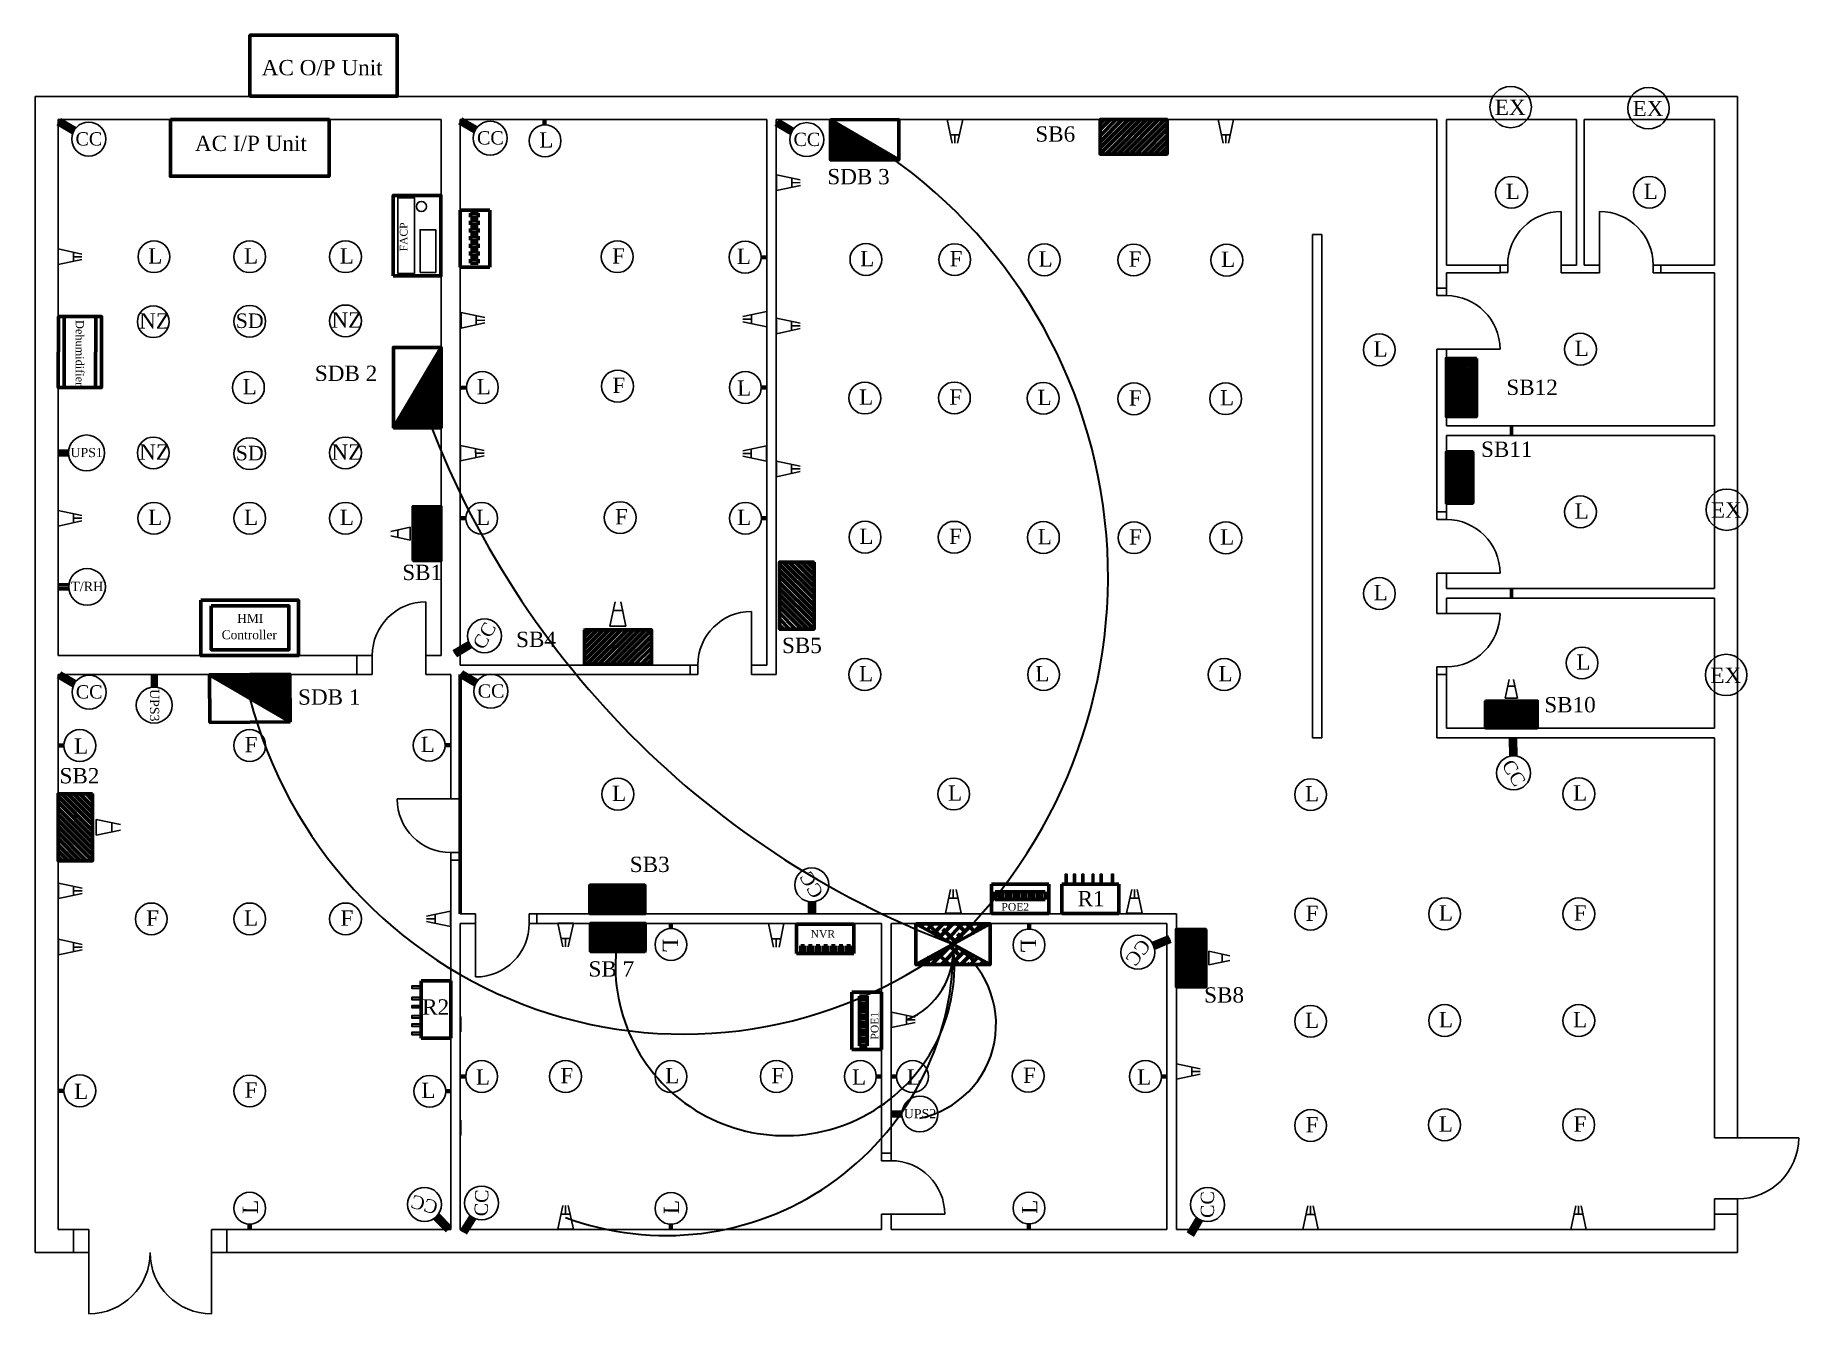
# Model space of a CAD drawing. Header units: metres. Extents: x 59 to 203, y 25 to 76.
# Drawn here: x 180.35 to 203.38, y 57.33 to 74.04 of the extents above; entities that cross this region are included whole.
import ezdxf
from ezdxf.enums import TextEntityAlignment as Align

# ---------------------------------------------------------------- set-up
doc = ezdxf.new("R2010")
doc.units = ezdxf.units.M
doc.header["$LTSCALE"] = 1e-05
doc.header["$MEASUREMENT"] = 0
doc.linetypes.add('DASHED2', pattern=[0.375, 0.25, -0.125])
doc.layers.add('Wire (SDB)', color=210, linetype='DASHED2')
doc.styles.get("Standard").update_dxf_attribs({"font": 'times.ttf'})

msp = doc.modelspace()

# ---------------------------------------------------------------- texts
at = {"lineweight": 60}
for s, height, p in [('AC O/P Unit', 0.2, (183.307, 73.513)), ('AC I/P Unit', 0.2, (182.435, 72.524)), ('HMI', 0.1161, (182.986, 66.36)), ('Controller', 0.1161, (182.784, 66.146))]:
    msp.add_text(s, height=height, dxfattribs=at).set_placement(p)
at = {"color": 0}
for s, height, p in [('EX', 0.2, (199.608, 72.994)), ('EX', 0.2, (201.407, 72.979)), ('CC', 0.1732, (181.05, 72.596)), ('CC', 0.1732, (186.292, 72.609)), ('CC', 0.1732, (190.425, 72.589)), ('L', 0.2, (199.642, 71.896)), ('L', 0.2, (201.442, 71.896)), ('L', 0.2, (181.917, 71.054)), ('L', 0.2, (183.167, 71.054)), ('L', 0.2, (184.418, 71.054)), ('F', 0.2, (187.966, 71.054)), ('L', 0.2, (191.213, 71.019)), ('F', 0.2, (192.372, 71.017)), ('L', 0.2, (193.542, 71.014)), ('F', 0.2, (194.71, 71.012)), ('L', 0.2, (195.925, 71.01)), ('NZ', 0.2, (181.908, 70.205)), ('SD', 0.1893, (183.15, 70.212)), ('NZ', 0.2, (184.418, 70.216)), ('L', 0.2, (197.916, 69.838)), ('L', 0.2, (200.542, 69.846)), ('L', 0.2, (183.15, 69.346)), ('F', 0.2, (187.97, 69.364)), ('L', 0.2, (191.199, 69.209)), ('F', 0.2, (192.369, 69.21)), ('L', 0.2, (193.528, 69.204)), ('F', 0.2, (194.712, 69.198)), ('L', 0.2, (195.91, 69.2)), ('UPS1', 0.1199, (181.021, 68.525)), ('NZ', 0.2, (181.908, 68.491)), ('SD', 0.1893, (183.15, 68.483)), ('NZ', 0.2, (184.418, 68.491)), ('EX', 0.2, (202.43, 67.734)), ('L', 0.2, (181.916, 67.638)), ('L', 0.2, (183.167, 67.638)), ('L', 0.2, (184.419, 67.638)), ('L', 0.2, (186.196, 67.638)), ('F', 0.2, (188.004, 67.646)), ('L', 0.2, (200.542, 67.721)), ('L', 0.2, (191.202, 67.391)), ('F', 0.2, (192.365, 67.39)), ('L', 0.2, (193.531, 67.387)), ('F', 0.2, (194.714, 67.383)), ('L', 0.2, (195.913, 67.382)), ('T/RH', 0.1225, (181.029, 66.774)), ('L', 0.2, (197.917, 66.655)), ('L', 0.2, (200.563, 65.747)), ('L', 0.2, (191.198, 65.596)), ('L', 0.2, (195.891, 65.596)), ('EX', 0.2, (202.423, 65.574)), ('CC', 0.1732, (181.054, 65.372)), ('CC', 0.1732, (186.301, 65.383)), ('F', 0.2, (183.167, 64.67)), ('L', 0.2, (187.974, 64.033)), ('L', 0.2, (192.359, 64.036)), ('L', 0.2, (197.02, 64.028)), ('L', 0.2, (200.521, 64.038)), ('F', 0.2, (197.02, 62.467)), ('L', 0.2, (198.769, 62.47)), ('F', 0.2, (200.521, 62.47)), ('F', 0.2, (181.882, 62.403)), ('L', 0.2, (183.167, 62.403)), ('F', 0.2, (184.42, 62.403)), ('L', 0.2, (197.02, 61.067)), ('L', 0.2, (198.769, 61.076)), ('L', 0.2, (200.52, 61.076)), ('F', 0.2, (183.167, 60.157)), ('F', 0.2, (187.291, 60.346)), ('L', 0.2, (188.667, 60.346)), ('F', 0.2, (190.044, 60.346)), ('F', 0.2, (193.331, 60.35)), ('UPS2', 0.1199, (191.902, 59.889)), ('F', 0.2, (197.02, 59.704)), ('L', 0.2, (198.768, 59.713)), ('F', 0.2, (200.519, 59.713))]:
    msp.add_text(s, height=height, dxfattribs=at).set_placement(p, align=Align.CENTER)
for s, height, rotation, p in [('L', 0.2, 0.5601, (187.024, 72.569)), ('L', 0.2, 359.6407, (189.602, 71.048)), ('L', 0.2, 0.5601, (186.206, 69.346)), ('L', 0.2, 0.2888, (189.606, 69.327)), ('L', 0.2, 0.2008, (189.606, 67.638)), ('CC', 0.1732, 61.0848, (186.29, 66.151)), ('L', 0.2, 0.2008, (193.499, 65.596)), ('UPS3', 0.1199, 270, (181.848, 65.283)), ('L', 0.2, 359.912, (180.949, 64.65)), ('L', 0.2, 0.2008, (185.475, 64.671)), ('CC', 0.1732, 300.7541, (199.581, 64.355)), ('CC', 0.1732, 120.5056, (190.56, 62.98)), ('L', 0.2, 269.912, (188.543, 62.14)), ('L', 0.2, 269.912, (193.218, 62.135)), ('CC', 0.1732, 232.6738, (194.681, 62.105)), ('L', 0.2, 359.912, (180.949, 60.139)), ('L', 0.2, 0.2008, (185.484, 60.152)), ('L', 0.2, 359.912, (186.195, 60.327)), ('L', 0.2, 0.088, (191.106, 60.327)), ('L', 0.2, 359.912, (191.822, 60.327)), ('L', 0.2, 0.088, (194.829, 60.327)), ('L', 0.2, 89.912, (183.257, 58.73)), ('CC', 0.1732, 164.516, (185.454, 58.844)), ('CC', 0.1732, 88.05, (186.262, 58.78)), ('L', 0.2, 89.912, (188.757, 58.728)), ('L', 0.2, 89.912, (193.432, 58.732)), ('CC', 0.1732, 90, (195.741, 58.761))]:
    msp.add_text(s, height=height, rotation=rotation, dxfattribs=at).set_placement(p, align=Align.CENTER)
at = {"lineweight": 60}
msp.add_text('Dehumidifier', height=0.10619, rotation=270, dxfattribs=at).set_placement((180.879, 70.315))
at = {"attachment_point": 1}
for s, width, heights, insert, char_height in [('SB6', 0.77272, [0], (193.408, 72.846), 0.2), ('SDB 3', 0.92655, [0], (190.692, 72.289), 0.2), ('SDB 2', 1.02509, [0], (184.001, 69.72), 0.2), ('SB12', 1.23747, [0], (199.558, 69.537), 0.2), ('SB11', 0.97038, [0], (199.227, 68.728), 0.2), ('SB1', 0.45435, [0], (185.142, 67.119), 0.2), ('SB4', 0.7918, [0], (186.628, 66.244), 0.2), ('SB5', 0.84319, [0], (190.1, 66.165), 0.2), ('SDB 1', 0.90038, [0], (183.781, 65.491), 0.2), ('SB10', 0.62833, [0], (200.053, 65.391), 0.2), ('SB2', 0.75686, [0], (180.667, 64.463), 0.2), ('\\pxqc;SB3', 1.05524, [0], (187.845, 63.305), 0.2), ('\\pxqc;R1', 1.05524, [0], (193.608, 62.857), 0.2), ('POE2', 1.04665, [0.102], (192.965, 62.7), 0.1), ('NVR', 1.04665, [0.102], (190.474, 62.346), 0.1), ('SB 7', 1.04665, [0], (187.574, 61.939), 0.2), ('\\pxqc;SB8', 1.3011, [0], (195.222, 61.599), 0.2), ('\\pxqc;R2', 1.05524, [0], (185.05, 61.442), 0.2)]:
    msp.add_mtext_dynamic_manual_height_columns(s, width=width, gutter_width=1, heights=heights, dxfattribs=dict(at, insert=insert, char_height=char_height))
at = {"char_height": 0.1, "attachment_point": 1, "rotation": 90}
for s, width, heights, insert in [('\\pxqc;FACP', 0.8634, [0], (185.11, 70.97)), ('POE1', 1.04665, [0.102], (191.259, 60.916))]:
    msp.add_mtext_dynamic_manual_height_columns(s, width=width, gutter_width=1, heights=heights, dxfattribs=dict(at, insert=insert))

# ---------------------------------------------------------------- blocks, each defined once
blk = doc.blocks.new('normal door')
for p, q in [((0, 0.125), (0, 0.825)), ((-0.7, 0.125), (-0.8, 0.125)), ((-0.8, 0.125), (-0.8, 0)), ((-0.7, 0), (-0.8, 0)), ((-0.7, 0.125), (-0.7, 0)), ((0, 0.125), (0, 0))]:
    blk.add_line(p, q)
blk.add_arc((0, 0.125), 0.7, 90, 180)

# ---------------------------------------------------------------- hatches: boundary and pattern name
at = {"lineweight": 60}
h = msp.add_hatch(dxfattribs=at)
h.set_pattern_fill('ANSI31', color=256, scale=0.221801, angle=0.0166, style=0)
h.set_pattern_definition([(45.01664, (179.34202, 57.83356), (-0.019610316, 0.019598928), [])])
h.paths.add_polyline_path([(191.624, 72.407), (190.734, 72.933), (190.734, 72.407)])
h = msp.add_hatch(dxfattribs=at)
h.set_pattern_fill('ANSI31', color=256, scale=0.447342, angle=180)
h.set_pattern_definition([(225, (231.918725, 100.661645), (0.03953984, -0.03953984), [])])
h.paths.add_polyline_path([(195.128, 72.484), (195.128, 72.934), (194.254, 72.934), (194.254, 72.484)])
h = msp.add_hatch(dxfattribs=at)
h.set_pattern_fill('ANSI31', color=256, scale=0.261867, angle=90, style=0)
h.set_pattern_definition([(135, (202.849444, 55.454056), (-0.02314598, -0.02314598), [])])
h.paths.add_polyline_path([(185.648, 69.959), (185.026, 68.909), (185.648, 68.909)])
h = msp.add_hatch(dxfattribs=at)
h.set_pattern_fill('ANSI31', color=256, scale=0.388692, angle=-90)
h.set_pattern_definition([(315, (174.683134, 101.781006), (0.034355855, 0.034355855), [])])
h.paths.add_polyline_path([(199.166, 69.814), (198.775, 69.814), (198.775, 69.055), (199.166, 69.055)])
h = msp.add_hatch(dxfattribs=at)
h.set_pattern_fill('ANSI31', color=256, scale=0.342004, angle=-90)
h.set_pattern_definition([(315, (177.57699, 96.720635), (0.03022915, 0.03022915), [])])
h.paths.add_polyline_path([(199.119, 68.593), (198.775, 68.593), (198.775, 67.925), (199.119, 67.925)])
h = msp.add_hatch(dxfattribs=at)
h.set_pattern_fill('ANSI31', color=256, scale=0.359311, angle=90)
h.set_pattern_definition([(135, (207.91645, 37.62335), (-0.03175889, -0.03175889), [])])
h.paths.add_polyline_path([(185.284, 67.174), (185.646, 67.174), (185.646, 67.876), (185.284, 67.876)])
h = msp.add_hatch(dxfattribs=at)
h.set_pattern_fill('ANSI31', color=256, scale=0.447342, angle=-90)
h.set_pattern_definition([(315, (162.34096, 103.94314), (0.03953984, 0.03953984), [])])
h.paths.add_polyline_path([(190.518, 67.153), (190.068, 67.153), (190.068, 66.279), (190.518, 66.279)])
h = msp.add_hatch(dxfattribs=at)
h.set_pattern_fill('ANSI31', color=256, scale=0.447342)
h.set_pattern_definition([(45, (150.73041, 38.091794), (-0.03953984, 0.03953984), [])])
h.paths.add_polyline_path([(187.521, 66.269), (187.521, 65.819), (188.395, 65.819), (188.395, 66.269)])
h = msp.add_hatch(dxfattribs=at)
h.set_pattern_fill('ANSI31', color=256, scale=0.261867, angle=180.422, style=0)
h.set_pattern_definition([(225.42197, (197.003386, 82.988565), (0.023315812, -0.02297489), [])])
h.paths.add_polyline_path([(182.625, 65.68), (183.68, 65.066), (183.675, 65.688)])
h = msp.add_hatch(dxfattribs=at)
h.set_pattern_fill('ANSI31', color=256, scale=0.347025)
h.set_pattern_definition([(45, (170.743582, 43.47979), (-0.03067299, 0.03067299), [])])
h.paths.add_polyline_path([(199.284, 65.338), (199.284, 64.989), (199.962, 64.989), (199.962, 65.338)])
h = msp.add_hatch(dxfattribs=at)
h.set_pattern_fill('ANSI31', color=256, scale=0.447342, angle=-90)
h.set_pattern_definition([(315, (152.920654, 100.91581), (0.03953984, 0.03953984), [])])
h.paths.add_polyline_path([(181.098, 64.125), (180.648, 64.125), (180.648, 63.251), (181.098, 63.251)])
h = msp.add_hatch(dxfattribs=at)
h.set_pattern_fill('ANSI31', color=256, scale=0.367618)
h.set_pattern_definition([(45, (157.359476, 39.77544), (-0.032493114, 0.032493114), [])])
h.paths.add_polyline_path([(187.593, 62.931), (187.593, 62.561), (188.311, 62.561), (188.311, 62.931)])
h = msp.add_hatch(dxfattribs=at)
h.set_pattern_fill('ANSI31', color=256, scale=0.365629, angle=180)
h.set_pattern_definition([(225, (218.384524, 85.096983), (0.03231735, -0.03231735), [])])
h.paths.add_polyline_path([(188.314, 62.067), (188.314, 62.434), (187.6, 62.434), (187.6, 62.067)])
h = msp.add_hatch(dxfattribs=at)
h.set_pattern_fill('ANSI38', color=256, scale=0.720766)
h.set_pattern_definition([(45, (143.49525, 18.68892), (-0.06370732, 0.06370732), []), (135, (143.49525, 18.68892), (-0.19112195, 0.06370732), [0.2252394, -0.13514363])])
h.paths.add_polyline_path([(191.849, 62.428), (192.333, 62.162), (192.816, 62.428)])
h.paths.add_polyline_path([(192.816, 61.896), (192.333, 62.162), (191.849, 61.896)])
h = msp.add_hatch(dxfattribs=at)
h.set_pattern_fill('ANSI31', color=256, scale=0.382647, angle=-90)
h.set_pattern_definition([(315, (171.5328, 93.823957), (0.033821574, 0.033821574), [])])
h.paths.add_polyline_path([(195.635, 62.354), (195.25, 62.354), (195.25, 61.607), (195.635, 61.607)])

# ---------------------------------------------------------------- linework, layer by layer
for p, q in [((180.35, 58.434), (180.35, 73.234)), ((189.9, 73.234), (190.05, 73.234)), ((198.625, 73.234), (198.775, 73.234)), ((200.475, 73.234), (200.575, 73.234)), ((202.575, 73.234), (202.575, 68.934)), ((180.65, 72.934), (185.65, 72.934)), ((185.65, 72.934), (185.65, 65.934)), ((185.9, 72.934), (185.9, 69.304)), ((189.9, 72.934), (189.9, 65.809)), ((190.025, 72.934), (190.025, 65.684)), ((198.65, 72.934), (198.65, 70.634)), ((198.65, 72.934), (198.65, 70.634)), ((198.775, 72.934), (198.775, 71.034)), ((200.475, 72.934), (200.475, 71.034)), ((200.575, 72.934), (200.575, 71.034)), ((202.275, 72.934), (202.275, 71.034)), ((202.275, 72.934), (202.275, 71.034)), ((202.275, 72.934), (202.275, 71.034)), ((202.575, 72.934), (202.575, 71.034)), ((200.275, 71.034), (200.275, 71.734)), ((200.775, 71.034), (200.775, 71.734)), ((197.025, 71.434), (197.025, 64.859)), ((197.025, 71.434), (197.15, 71.434)), ((197.15, 71.434), (197.15, 64.859)), ((198.875, 71.034), (198.775, 71.034)), ((198.775, 71.034), (199.575, 71.034)), ((198.775, 70.934), (198.775, 70.634)), ((199.475, 70.934), (198.775, 70.934)), ((199.475, 71.034), (199.475, 70.934)), ((199.475, 71.034), (199.475, 70.935)), ((199.575, 70.935), (199.475, 70.935)), ((199.575, 71.034), (199.575, 70.935)), ((200.275, 71.034), (200.275, 70.934)), ((200.475, 71.034), (200.275, 71.034)), ((200.675, 70.934), (200.275, 70.934)), ((200.675, 71.034), (200.575, 71.034)), ((200.675, 71.034), (200.775, 71.034)), ((200.675, 70.934), (200.775, 70.934)), ((200.775, 70.934), (200.775, 71.034)), ((202.275, 71.034), (201.475, 71.034)), ((201.475, 71.034), (201.475, 70.934)), ((202.275, 70.934), (201.475, 70.934)), ((201.575, 70.934), (201.575, 71.034)), ((202.275, 70.934), (202.275, 69.934)), ((202.275, 70.934), (202.275, 68.934)), ((198.775, 70.734), (198.65, 70.734)), ((198.775, 70.634), (198.65, 70.634)), ((198.65, 69.934), (198.65, 67.709)), ((198.65, 69.934), (198.65, 67.709)), ((198.775, 69.934), (198.65, 69.934)), ((198.775, 69.934), (198.775, 68.934)), ((198.775, 69.934), (199.475, 69.934)), ((185.9, 69.304), (185.9, 65.809)), ((202.275, 68.934), (198.775, 68.934)), ((202.575, 68.934), (202.575, 68.834)), ((198.775, 68.809), (198.775, 67.709)), ((202.275, 68.809), (198.775, 68.809)), ((202.575, 68.834), (202.575, 68.734)), ((198.775, 67.809), (198.65, 67.809)), ((198.775, 67.709), (198.65, 67.709)), ((198.65, 67.009), (198.65, 66.484)), ((198.775, 67.009), (198.65, 67.009)), ((198.775, 67.009), (198.775, 66.809)), ((198.775, 67.009), (199.475, 67.009)), ((202.275, 66.809), (198.775, 66.809)), ((202.575, 66.81), (202.575, 66.673)), ((185.45, 65.934), (185.45, 66.634)), ((198.775, 66.684), (198.775, 66.484)), ((202.275, 66.684), (198.775, 66.684)), ((198.65, 66.484), (199.475, 66.484)), ((184.65, 65.934), (180.65, 65.934)), ((184.55, 65.934), (184.55, 65.684)), ((184.75, 65.934), (184.65, 65.934)), ((184.75, 65.934), (184.75, 65.684)), ((185.65, 65.934), (185.45, 65.934)), ((185.45, 65.934), (185.45, 65.684)), ((180.65, 58.434), (180.65, 65.684)), ((184.65, 65.684), (180.65, 65.684)), ((184.65, 65.684), (184.75, 65.684)), ((185.775, 65.684), (185.45, 65.684)), ((185.775, 64.059), (185.775, 65.684)), ((188.901, 65.809), (185.9, 65.809)), ((185.9, 64.059), (185.9, 65.684)), ((188.901, 65.684), (185.9, 65.684)), ((188.901, 65.684), (188.901, 65.809)), ((189.701, 65.684), (189.701, 65.809)), ((189.701, 65.809), (189.9, 65.809)), ((189.901, 65.684), (189.701, 65.684)), ((189.9, 65.684), (190.025, 65.684)), ((198.65, 65.784), (198.65, 64.859)), ((198.775, 65.784), (198.65, 65.784)), ((198.775, 65.684), (198.65, 65.684)), ((198.775, 65.784), (198.775, 64.984)), ((202.275, 64.984), (198.775, 64.984)), ((197.025, 64.859), (197.15, 64.859)), ((202.275, 64.859), (198.65, 64.859)), ((185.775, 64.059), (185.9, 64.059)), ((185.775, 58.434), (185.775, 63.259)), ((185.775, 63.259), (185.9, 63.259)), ((185.9, 62.559), (185.9, 63.259)), ((185.775, 58.434), (185.775, 62.434)), ((185.9, 62.559), (186.1, 62.559)), ((185.9, 62.559), (186.1, 62.559)), ((185.9, 58.434), (185.9, 62.434)), ((185.9, 62.434), (186.1, 62.434)), ((186.1, 62.559), (186.1, 62.434)), ((186.1, 61.734), (186.1, 62.514)), ((186.1, 62.434), (186.1, 61.734)), ((186.8, 62.559), (195.25, 62.559)), ((186.8, 62.559), (186.8, 62.434)), ((186.8, 62.434), (191.4, 62.434)), ((186.9, 62.559), (186.9, 62.434)), ((191.4, 59.334), (191.4, 62.434)), ((191.525, 59.334), (191.525, 62.434)), ((191.525, 62.434), (195.125, 62.434)), ((195.125, 58.434), (195.125, 62.434)), ((195.25, 58.434), (195.25, 62.559)), ((202.575, 59.831), (202.575, 59.634)), ((191.525, 59.434), (191.4, 59.434)), ((202.575, 59.634), (203.375, 59.634)), ((191.525, 59.334), (191.4, 59.334)), ((202.575, 58.834), (202.575, 58.134)), ((191.4, 58.434), (191.4, 58.634)), ((191.525, 58.634), (191.4, 58.634)), ((191.525, 58.434), (191.525, 58.634)), ((191.525, 58.634), (192.225, 58.634)), ((180.35, 58.434), (180.35, 58.134)), ((180.85, 58.434), (180.65, 58.434)), ((180.65, 58.434), (181.05, 58.434)), ((180.85, 58.434), (180.85, 58.134)), ((181.05, 58.434), (181.05, 58.134)), ((182.65, 58.434), (185.775, 58.434)), ((182.65, 58.434), (182.65, 58.134)), ((185.775, 58.434), (182.85, 58.434)), ((182.85, 58.434), (182.85, 58.134)), ((196.25, 58.434), (196.25, 58.436)), ((180.35, 58.134), (180.65, 58.134)), ((180.65, 58.134), (181.05, 58.134)), ((181.05, 58.134), (181.05, 57.334)), ((182.65, 58.134), (202.575, 58.134)), ((182.65, 58.134), (182.65, 57.334))]:
    msp.add_line(p, q)
for p, q in [((180.842, 72.761), (180.642, 72.878)), ((180.857, 72.793), (180.657, 72.91)), ((180.874, 72.817), (180.674, 72.934)), ((186.084, 72.773), (185.884, 72.89)), ((186.099, 72.805), (185.899, 72.922)), ((186.116, 72.829), (185.916, 72.946)), ((190.217, 72.753), (190.017, 72.87)), ((190.232, 72.785), (190.032, 72.902)), ((190.248, 72.809), (190.049, 72.926)), ((180.727, 70.362), (180.727, 69.434)), ((181.142, 70.36), (181.136, 69.433)), ((180.786, 68.604), (180.646, 68.604)), ((180.786, 68.556), (180.646, 68.556)), ((180.786, 68.604), (180.786, 68.604)), ((180.789, 66.855), (180.646, 66.855)), ((180.789, 66.805), (180.646, 66.805)), ((180.789, 66.855), (180.789, 66.855)), ((186.012, 66.103), (185.813, 65.985)), ((186.025, 66.077), (185.826, 65.959)), ((186.046, 66.049), (185.847, 65.93)), ((180.846, 65.536), (180.646, 65.653)), ((180.861, 65.568), (180.662, 65.685)), ((180.878, 65.592), (180.678, 65.709)), ((181.879, 65.518), (181.879, 65.684)), ((181.927, 65.518), (181.927, 65.684)), ((186.093, 65.547), (185.893, 65.664)), ((186.108, 65.579), (185.908, 65.696)), ((186.125, 65.603), (185.925, 65.72)), ((181.927, 65.518), (181.927, 65.518)), ((199.616, 64.618), (199.614, 64.849)), ((199.651, 64.621), (199.649, 64.852)), ((199.68, 64.619), (199.678, 64.85)), ((190.459, 62.716), (190.46, 62.559)), ((190.488, 62.715), (190.489, 62.559)), ((190.524, 62.717), (190.524, 62.559)), ((191.849, 62.428), (192.816, 61.896)), ((192.816, 62.428), (191.849, 61.896)), ((194.938, 62.171), (195.152, 62.259)), ((194.954, 62.139), (195.168, 62.227)), ((194.963, 62.112), (195.177, 62.2)), ((191.668, 59.967), (191.527, 59.967)), ((191.668, 59.919), (191.527, 59.919)), ((191.668, 59.967), (191.668, 59.967)), ((185.565, 58.584), (185.727, 58.418)), ((185.588, 58.603), (185.749, 58.437)), ((185.611, 58.63), (185.772, 58.464)), ((186.036, 58.611), (185.912, 58.415)), ((186.059, 58.594), (185.936, 58.398)), ((186.091, 58.577), (185.967, 58.382)), ((195.52, 58.585), (195.404, 58.385)), ((195.545, 58.569), (195.428, 58.369)), ((195.576, 58.553), (195.46, 58.353))]:
    msp.add_line(p, q, dxfattribs=at)
at = {"color": 0, "lineweight": 60}
for p, q in [((186.994, 72.934), (186.995, 72.863)), ((187.003, 72.934), (187.004, 72.864)), ((190.734, 72.933), (191.624, 72.407)), ((195.896, 72.934), (195.896, 72.934)), ((185.9, 71.005), (185.9, 71.753)), ((185.9, 71.753), (186.285, 71.753)), ((186.034, 71.71), (186.034, 71.66)), ((186.134, 71.71), (186.034, 71.71)), ((186.134, 71.66), (186.034, 71.66)), ((186.034, 71.61), (186.034, 71.56)), ((186.134, 71.61), (186.034, 71.61)), ((186.134, 71.61), (186.034, 71.61)), ((186.134, 71.71), (186.134, 71.66)), ((186.134, 71.61), (186.134, 71.56)), ((186.285, 71.753), (186.285, 71.005)), ((186.134, 71.56), (186.034, 71.56)), ((186.034, 71.51), (186.034, 71.46)), ((186.134, 71.51), (186.034, 71.51)), ((186.134, 71.46), (186.034, 71.46)), ((186.034, 71.41), (186.034, 71.36)), ((186.134, 71.41), (186.034, 71.41)), ((186.134, 71.51), (186.134, 71.46)), ((186.134, 71.41), (186.134, 71.36)), ((186.134, 71.36), (186.034, 71.36)), ((186.034, 71.31), (186.034, 71.26)), ((186.134, 71.31), (186.034, 71.31)), ((186.134, 71.26), (186.034, 71.26)), ((186.034, 71.21), (186.034, 71.16)), ((186.134, 71.21), (186.034, 71.21)), ((186.134, 71.16), (186.034, 71.16)), ((186.134, 71.31), (186.134, 71.26)), ((186.134, 71.21), (186.134, 71.16)), ((186.285, 71.005), (185.9, 71.005)), ((186.034, 71.11), (186.034, 71.06)), ((186.134, 71.11), (186.034, 71.11)), ((186.134, 71.06), (186.034, 71.06)), ((186.134, 71.11), (186.134, 71.06)), ((189.898, 71.139), (189.827, 71.14)), ((189.898, 71.13), (189.827, 71.131)), ((185.026, 68.909), (185.648, 69.959)), ((185.909, 69.436), (185.98, 69.437)), ((185.909, 69.427), (185.98, 69.428)), ((189.9, 69.44), (189.83, 69.44)), ((189.901, 69.431), (189.83, 69.431)), ((199.624, 68.934), (199.624, 68.809)), ((185.9, 67.731), (185.971, 67.731)), ((185.9, 67.721), (185.971, 67.721)), ((189.901, 67.732), (189.831, 67.731)), ((189.901, 67.722), (189.831, 67.722)), ((199.623, 66.809), (199.623, 66.684)), ((183.68, 65.066), (182.625, 65.68)), ((185.9, 62.559), (185.9, 65.684)), ((199.623, 64.989), (199.623, 64.984)), ((180.653, 64.762), (180.724, 64.762)), ((180.653, 64.753), (180.724, 64.753)), ((185.771, 64.765), (185.7, 64.765)), ((185.771, 64.756), (185.7, 64.756)), ((192.837, 62.561), (192.837, 62.946)), ((192.837, 62.946), (193.584, 62.946)), ((193.584, 62.946), (193.584, 62.561)), ((193.752, 62.564), (193.752, 62.948)), ((193.752, 62.948), (194.499, 62.948)), ((194.499, 62.948), (194.499, 62.564)), ((192.884, 62.846), (193.534, 62.846)), ((192.884, 62.846), (192.884, 62.746)), ((192.884, 62.746), (193.534, 62.746)), ((192.934, 62.846), (192.934, 62.746)), ((192.984, 62.846), (192.984, 62.746)), ((192.984, 62.846), (192.984, 62.746)), ((193.034, 62.846), (193.034, 62.746)), ((193.084, 62.846), (193.084, 62.746)), ((193.134, 62.846), (193.134, 62.746)), ((193.184, 62.846), (193.184, 62.746)), ((193.234, 62.846), (193.234, 62.746)), ((193.284, 62.846), (193.284, 62.746)), ((193.334, 62.846), (193.334, 62.746)), ((193.384, 62.846), (193.384, 62.746)), ((193.434, 62.846), (193.434, 62.746)), ((193.484, 62.846), (193.484, 62.746)), ((193.534, 62.846), (193.534, 62.746)), ((188.646, 62.435), (188.646, 62.365)), ((188.655, 62.435), (188.655, 62.365)), ((190.291, 62.425), (191.038, 62.425)), ((190.291, 62.04), (190.291, 62.425)), ((191.038, 62.425), (191.038, 62.04)), ((193.584, 62.561), (192.837, 62.561)), ((193.321, 62.431), (193.321, 62.36)), ((193.33, 62.431), (193.33, 62.36)), ((194.499, 62.564), (193.752, 62.564)), ((191.038, 62.04), (190.291, 62.04)), ((190.395, 62.14), (190.345, 62.14)), ((190.345, 62.04), (190.345, 62.14)), ((190.395, 62.04), (190.345, 62.04)), ((190.395, 62.04), (190.395, 62.14)), ((190.495, 62.14), (190.445, 62.14)), ((190.445, 62.04), (190.445, 62.14)), ((190.495, 62.04), (190.445, 62.04)), ((190.495, 62.04), (190.495, 62.14)), ((190.595, 62.14), (190.545, 62.14)), ((190.545, 62.04), (190.545, 62.14)), ((190.595, 62.04), (190.545, 62.04)), ((190.595, 62.04), (190.595, 62.14)), ((190.695, 62.14), (190.645, 62.14)), ((190.645, 62.04), (190.645, 62.14)), ((190.695, 62.04), (190.645, 62.04)), ((190.695, 62.04), (190.695, 62.14)), ((190.795, 62.14), (190.745, 62.14)), ((190.745, 62.04), (190.745, 62.14)), ((190.795, 62.04), (190.745, 62.04)), ((190.795, 62.04), (190.795, 62.14)), ((190.895, 62.14), (190.845, 62.14)), ((190.845, 62.04), (190.845, 62.14)), ((190.895, 62.04), (190.845, 62.04)), ((190.895, 62.04), (190.895, 62.14)), ((190.895, 62.04), (190.895, 62.14)), ((190.995, 62.14), (190.945, 62.14)), ((190.945, 62.04), (190.945, 62.14)), ((190.995, 62.04), (190.945, 62.04)), ((190.995, 62.04), (190.995, 62.14)), ((185.39, 60.936), (185.39, 61.684)), ((185.39, 61.684), (185.775, 61.684)), ((185.775, 61.684), (185.775, 60.936)), ((191.014, 60.787), (191.014, 61.535)), ((191.014, 61.535), (191.399, 61.535)), ((191.114, 60.835), (191.114, 61.485)), ((191.114, 61.485), (191.214, 61.485)), ((191.214, 60.835), (191.214, 61.485)), ((191.399, 61.535), (191.399, 60.787)), ((191.114, 61.435), (191.214, 61.435)), ((191.114, 61.385), (191.214, 61.385)), ((191.114, 61.335), (191.214, 61.335)), ((191.114, 61.285), (191.214, 61.285)), ((191.114, 61.235), (191.214, 61.235)), ((191.114, 61.185), (191.214, 61.185)), ((191.114, 61.135), (191.214, 61.135)), ((191.114, 61.085), (191.214, 61.085)), ((191.114, 61.035), (191.214, 61.035)), ((185.775, 60.936), (185.39, 60.936)), ((191.399, 60.787), (191.014, 60.787)), ((191.114, 60.985), (191.214, 60.985)), ((191.114, 60.935), (191.214, 60.935)), ((191.114, 60.935), (191.214, 60.935)), ((191.114, 60.885), (191.214, 60.885)), ((191.114, 60.835), (191.214, 60.835)), ((185.899, 60.439), (185.97, 60.439)), ((185.899, 60.43), (185.97, 60.43)), ((191.401, 60.439), (191.33, 60.439)), ((191.401, 60.43), (191.33, 60.43)), ((191.526, 60.439), (191.597, 60.439)), ((191.526, 60.43), (191.597, 60.43)), ((195.125, 60.439), (195.054, 60.439)), ((195.125, 60.43), (195.054, 60.43)), ((180.653, 60.252), (180.724, 60.252)), ((180.653, 60.242), (180.724, 60.242)), ((185.779, 60.246), (185.708, 60.246)), ((185.779, 60.237), (185.709, 60.237)), ((183.145, 58.434), (183.145, 58.505)), ((183.154, 58.434), (183.154, 58.505)), ((188.645, 58.432), (188.645, 58.503)), ((188.654, 58.432), (188.654, 58.503)), ((193.32, 58.436), (193.32, 58.507)), ((193.329, 58.436), (193.329, 58.507))]:
    msp.add_line(p, q, dxfattribs=at)
at = {"color": 0}
for p, q in [((192.257, 72.935), (192.459, 72.935)), ((192.459, 72.935), (192.257, 72.935)), ((192.257, 72.935), (192.323, 72.626)), ((192.459, 72.935), (192.393, 72.626)), ((195.795, 72.934), (195.997, 72.934)), ((195.997, 72.934), (195.795, 72.934)), ((195.795, 72.934), (195.861, 72.624)), ((195.997, 72.934), (195.931, 72.624)), ((192.417, 72.737), (192.299, 72.737)), ((192.358, 72.737), (192.358, 72.626)), ((192.358, 72.737), (192.358, 72.626)), ((195.955, 72.735), (195.837, 72.735)), ((195.896, 72.735), (195.896, 72.624)), ((195.896, 72.735), (195.896, 72.624)), ((190.03, 72.009), (190.03, 72.211)), ((190.03, 72.211), (190.339, 72.146)), ((190.03, 72.211), (190.03, 72.009)), ((190.03, 72.009), (190.34, 72.075)), ((190.229, 72.169), (190.229, 72.052)), ((190.229, 72.11), (190.339, 72.111)), ((190.229, 72.11), (190.339, 72.111)), ((180.65, 71.042), (180.65, 71.244)), ((180.65, 71.244), (180.96, 71.178)), ((180.65, 71.244), (180.65, 71.042)), ((180.849, 71.201), (180.849, 71.084)), ((185.65, 71.042), (185.65, 71.244)), ((185.65, 71.244), (185.65, 71.042)), ((180.65, 71.042), (180.96, 71.107)), ((180.849, 71.143), (180.96, 71.143)), ((180.849, 71.143), (180.96, 71.143)), ((185.91, 70.21), (185.909, 70.412)), ((185.909, 70.412), (186.219, 70.347)), ((185.909, 70.412), (185.91, 70.21)), ((185.91, 70.21), (186.219, 70.277)), ((186.108, 70.37), (186.108, 70.253)), ((186.108, 70.311), (186.219, 70.312)), ((186.108, 70.311), (186.219, 70.312)), ((189.9, 70.427), (189.59, 70.361)), ((189.701, 70.326), (189.59, 70.326)), ((189.701, 70.326), (189.59, 70.326)), ((189.9, 70.225), (189.59, 70.291)), ((189.701, 70.385), (189.701, 70.267)), ((189.9, 70.225), (189.9, 70.427)), ((189.9, 70.427), (189.9, 70.225)), ((190.028, 70.137), (190.027, 70.339)), ((190.027, 70.339), (190.337, 70.274)), ((190.027, 70.339), (190.028, 70.137)), ((190.226, 70.297), (190.226, 70.18)), ((190.226, 70.239), (190.337, 70.239)), ((190.226, 70.239), (190.337, 70.239)), ((190.028, 70.137), (190.337, 70.204)), ((185.902, 68.475), (185.901, 68.677)), ((185.901, 68.677), (186.211, 68.612)), ((185.901, 68.677), (185.902, 68.475)), ((186.1, 68.635), (186.101, 68.518)), ((189.898, 68.674), (189.589, 68.608)), ((189.699, 68.632), (189.699, 68.514)), ((189.898, 68.472), (189.898, 68.674)), ((189.898, 68.674), (189.898, 68.472)), ((185.902, 68.475), (186.211, 68.542)), ((186.101, 68.577), (186.211, 68.577)), ((186.101, 68.577), (186.211, 68.577)), ((189.699, 68.573), (189.589, 68.573)), ((189.699, 68.573), (189.589, 68.573)), ((189.898, 68.472), (189.589, 68.538)), ((190.028, 68.268), (190.027, 68.47)), ((190.027, 68.47), (190.337, 68.405)), ((190.027, 68.47), (190.028, 68.268)), ((190.226, 68.429), (190.226, 68.311)), ((190.028, 68.268), (190.337, 68.335)), ((190.226, 68.37), (190.337, 68.37)), ((190.226, 68.37), (190.337, 68.37)), ((180.651, 67.625), (180.651, 67.827)), ((180.651, 67.827), (180.96, 67.761)), ((180.651, 67.827), (180.651, 67.625)), ((180.85, 67.785), (180.85, 67.667)), ((180.85, 67.726), (180.96, 67.726)), ((180.85, 67.726), (180.96, 67.726)), ((180.651, 67.625), (180.96, 67.691)), ((185.247, 67.608), (184.992, 67.554)), ((185.247, 67.442), (184.992, 67.496)), ((185.083, 67.477), (185.083, 67.573)), ((185.247, 67.608), (185.247, 67.442)), ((185.247, 67.442), (185.247, 67.608)), ((187.854, 66.315), (187.922, 66.633)), ((188.062, 66.315), (187.994, 66.633)), ((188.062, 66.315), (187.854, 66.315)), ((187.854, 66.315), (188.062, 66.315)), ((187.898, 66.519), (188.018, 66.519)), ((181.899, 65.934), (181.899, 65.934)), ((199.542, 65.374), (199.595, 65.62)), ((199.576, 65.532), (199.67, 65.532)), ((199.703, 65.374), (199.651, 65.62)), ((199.703, 65.374), (199.542, 65.374)), ((199.542, 65.374), (199.703, 65.374)), ((181.144, 63.585), (181.144, 63.792)), ((181.144, 63.792), (181.461, 63.724)), ((181.144, 63.792), (181.144, 63.585)), ((181.144, 63.585), (181.461, 63.652)), ((181.348, 63.749), (181.348, 63.628)), ((180.652, 62.758), (180.652, 62.96)), ((180.652, 62.96), (180.962, 62.894)), ((180.652, 62.96), (180.652, 62.758)), ((180.851, 62.918), (180.851, 62.8)), ((180.851, 62.859), (180.962, 62.859)), ((180.851, 62.859), (180.962, 62.859)), ((192.236, 62.566), (192.302, 62.875)), ((192.337, 62.764), (192.337, 62.875)), ((192.337, 62.764), (192.337, 62.875)), ((192.438, 62.566), (192.372, 62.875)), ((194.6, 62.566), (194.666, 62.875)), ((194.701, 62.764), (194.701, 62.875)), ((194.701, 62.764), (194.701, 62.875)), ((194.802, 62.566), (194.736, 62.875)), ((180.652, 62.758), (180.962, 62.824)), ((192.396, 62.764), (192.278, 62.764)), ((194.76, 62.764), (194.642, 62.764)), ((185.77, 62.593), (185.46, 62.527)), ((185.571, 62.492), (185.46, 62.492)), ((185.571, 62.492), (185.46, 62.492)), ((185.77, 62.391), (185.46, 62.457)), ((185.571, 62.433), (185.571, 62.551)), ((185.77, 62.593), (185.77, 62.391)), ((185.77, 62.391), (185.77, 62.593)), ((187.174, 62.436), (187.376, 62.436)), ((187.376, 62.436), (187.174, 62.436)), ((187.174, 62.436), (187.24, 62.126)), ((187.376, 62.436), (187.31, 62.126)), ((189.924, 62.433), (190.126, 62.433)), ((190.126, 62.433), (189.924, 62.433)), ((189.924, 62.433), (189.99, 62.124)), ((190.126, 62.433), (190.061, 62.124)), ((192.236, 62.566), (192.438, 62.566)), ((192.438, 62.566), (192.236, 62.566)), ((193.874, 62.432), (194.076, 62.432)), ((194.076, 62.432), (193.874, 62.432)), ((194.6, 62.566), (194.802, 62.566)), ((194.802, 62.566), (194.6, 62.566)), ((180.652, 62.226), (180.652, 62.024)), ((180.652, 62.024), (180.652, 62.226)), ((180.652, 62.226), (180.962, 62.16)), ((180.851, 62.066), (180.851, 62.183)), ((187.334, 62.237), (187.216, 62.237)), ((187.275, 62.237), (187.275, 62.126)), ((187.275, 62.237), (187.275, 62.126)), ((190.084, 62.234), (189.967, 62.234)), ((190.025, 62.234), (190.025, 62.124)), ((190.025, 62.234), (190.025, 62.124)), ((180.652, 62.024), (180.962, 62.089)), ((180.851, 62.125), (180.962, 62.125)), ((180.851, 62.125), (180.962, 62.125)), ((195.674, 61.892), (195.674, 62.069)), ((195.674, 62.069), (195.946, 62.011)), ((195.674, 62.069), (195.674, 61.892)), ((195.674, 61.892), (195.946, 61.949)), ((195.849, 62.032), (195.849, 61.929)), ((191.528, 61.073), (191.528, 61.275)), ((191.528, 61.275), (191.837, 61.209)), ((191.528, 61.275), (191.528, 61.073)), ((195.123, 61.262), (195.123, 61.059)), ((195.123, 61.059), (195.123, 61.262)), ((185.905, 61.015), (185.905, 61.217)), ((185.905, 61.217), (185.905, 61.015)), ((191.528, 61.073), (191.837, 61.138)), ((191.727, 61.232), (191.727, 61.115)), ((191.727, 61.174), (191.837, 61.174)), ((191.727, 61.174), (191.837, 61.174)), ((195.252, 60.397), (195.251, 60.599)), ((195.251, 60.599), (195.56, 60.534)), ((195.251, 60.599), (195.252, 60.397)), ((195.45, 60.557), (195.45, 60.44)), ((195.252, 60.397), (195.561, 60.463)), ((195.45, 60.498), (195.561, 60.499)), ((195.45, 60.498), (195.561, 60.499)), ((185.905, 59.864), (185.905, 59.662)), ((185.905, 59.662), (185.905, 59.864)), ((187.174, 58.438), (187.24, 58.747)), ((187.275, 58.637), (187.275, 58.747)), ((187.275, 58.637), (187.275, 58.747)), ((187.376, 58.438), (187.31, 58.747)), ((196.899, 58.434), (196.965, 58.744)), ((197, 58.633), (197, 58.744)), ((197, 58.633), (197, 58.744)), ((197.101, 58.434), (197.035, 58.744)), ((200.399, 58.436), (200.465, 58.745)), ((200.5, 58.634), (200.5, 58.745)), ((200.5, 58.634), (200.5, 58.745)), ((200.601, 58.436), (200.535, 58.745)), ((187.334, 58.637), (187.216, 58.637)), ((197.059, 58.633), (196.941, 58.633)), ((200.559, 58.634), (200.441, 58.634)), ((187.174, 58.438), (187.376, 58.438)), ((187.376, 58.438), (187.174, 58.438)), ((189.924, 58.435), (190.126, 58.435)), ((190.126, 58.435), (189.924, 58.435)), ((193.867, 58.437), (194.069, 58.437)), ((194.069, 58.437), (193.867, 58.437)), ((196.899, 58.434), (197.101, 58.434)), ((197.101, 58.434), (196.899, 58.434)), ((200.399, 58.436), (200.601, 58.436)), ((200.601, 58.436), (200.399, 58.436))]:
    msp.add_line(p, q, dxfattribs=at)
at = {"lineweight": 60}
for points in [[(183.153, 73.238), (185.074, 73.238), (185.074, 74.036), (183.153, 74.036)], [(182.114, 72.934), (184.187, 72.934), (184.187, 72.195), (182.114, 72.195)], [(180.653, 70.362), (181.216, 70.36), (181.213, 69.433), (180.65, 69.434)], [(182.514, 66.654), (183.787, 66.654), (183.787, 65.932), (182.514, 65.932)], [(182.648, 66.582), (183.661, 66.582), (183.661, 66.008), (182.648, 66.008)], [(191.849, 62.428), (192.816, 62.428), (192.816, 61.896), (191.849, 61.896)]]:
    msp.add_lwpolyline(points, close=True, dxfattribs=at)
for points in [[(180.35, 65.934), (180.35, 73.234), (185.65, 73.234)], [(180.35, 73.234), (189.9, 73.234)], [(190.025, 73.234), (202.575, 73.234)], [(198.775, 73.234), (200.475, 73.234)], [(200.575, 73.234), (202.575, 73.234), (202.575, 71.034)], [(180.65, 65.934), (180.65, 72.934), (185.65, 72.934)], [(185.9, 72.934), (189.9, 72.934)], [(190.025, 72.934), (198.65, 72.934)], [(198.775, 72.934), (200.475, 72.934)], [(200.575, 72.934), (202.275, 72.934), (202.275, 71.034)], [(202.275, 70.934), (202.275, 68.934)], [(202.275, 68.809), (202.275, 66.809)], [(202.575, 68.809), (202.575, 66.809)], [(202.275, 66.684), (202.275, 64.984)], [(202.575, 66.684), (202.575, 59.831)], [(202.275, 64.859), (202.275, 59.634)], [(202.575, 59.634), (202.275, 59.634)], [(202.575, 58.834), (202.275, 58.834)], [(202.275, 58.834), (202.275, 58.434)], [(202.575, 58.634), (202.275, 58.634)], [(191.4, 58.434), (185.9, 58.434)], [(195.125, 58.434), (191.525, 58.434)], [(202.275, 58.434), (195.25, 58.434)]]:
    msp.add_lwpolyline(points)
at = {"color": 0, "lineweight": 60}
for points in [[(190.734, 72.933), (191.624, 72.934), (191.624, 72.407), (190.734, 72.407)], [(195.128, 72.484), (194.254, 72.484), (194.254, 72.934), (195.128, 72.934)], [(185.025, 70.893), (185.025, 71.943), (185.647, 71.943), (185.647, 70.893)], [(185.026, 68.909), (185.026, 69.959), (185.648, 69.959), (185.648, 68.909)], [(199.166, 69.814), (199.166, 69.055), (198.775, 69.055), (198.775, 69.814)], [(199.119, 68.593), (199.119, 67.925), (198.775, 67.925), (198.775, 68.593)], [(185.284, 67.174), (185.284, 67.876), (185.646, 67.876), (185.646, 67.174)], [(190.518, 67.153), (190.518, 66.279), (190.068, 66.279), (190.068, 67.153)], [(187.521, 66.269), (188.395, 66.269), (188.395, 65.819), (187.521, 65.819)], [(183.68, 65.066), (182.63, 65.059), (182.625, 65.68), (183.675, 65.688)], [(199.284, 65.338), (199.962, 65.338), (199.962, 64.989), (199.284, 64.989)], [(181.098, 64.125), (181.098, 63.251), (180.648, 63.251), (180.648, 64.125)], [(187.593, 62.931), (188.311, 62.931), (188.311, 62.561), (187.593, 62.561)], [(188.314, 62.067), (187.6, 62.067), (187.6, 62.434), (188.314, 62.434)], [(195.635, 62.354), (195.635, 61.607), (195.25, 61.607), (195.25, 62.354)]]:
    msp.add_lwpolyline(points, close=True, dxfattribs=at)
for points in [[(185.083, 70.924), (185.083, 71.914), (185.3, 71.914), (185.3, 70.924)], [(185.375, 70.937), (185.375, 71.496), (185.579, 71.496), (185.579, 70.937)]]:
    msp.add_lwpolyline(points, close=True)
at = {"linetype": 'Continuous', "lineweight": 35}
for points in [[(193.799, 62.948), (193.824, 62.948), (193.824, 63.071), (193.799, 63.071)], [(193.908, 62.948), (193.933, 62.948), (193.933, 63.071), (193.908, 63.071)], [(194.017, 62.948), (194.042, 62.948), (194.042, 63.071), (194.017, 63.071)], [(194.149, 62.948), (194.173, 62.948), (194.173, 63.071), (194.149, 63.071)], [(194.256, 62.948), (194.28, 62.948), (194.28, 63.071), (194.256, 63.071)], [(194.404, 62.948), (194.428, 62.948), (194.428, 63.071), (194.404, 63.071)], [(185.39, 61.588), (185.39, 61.613), (185.268, 61.613), (185.268, 61.588)], [(185.39, 61.44), (185.39, 61.465), (185.268, 61.465), (185.268, 61.44)], [(185.39, 61.333), (185.39, 61.358), (185.268, 61.358), (185.268, 61.333)], [(185.39, 61.202), (185.39, 61.226), (185.268, 61.226), (185.268, 61.202)], [(185.39, 61.093), (185.39, 61.117), (185.268, 61.117), (185.268, 61.093)], [(185.39, 60.984), (185.39, 61.008), (185.268, 61.008), (185.268, 60.984)]]:
    msp.add_lwpolyline(points, close=True, dxfattribs=at)
for centre, radius in [((199.614, 73.098), 0.27), ((201.413, 73.083), 0.27), ((185.392, 71.799), 0.0658), ((202.436, 67.838), 0.27), ((202.428, 65.679), 0.27)]:
    msp.add_circle(centre, radius)
at = {"color": 0}
for centre, radius in [((181.048, 72.68), 0.222), ((186.29, 72.692), 0.222), ((187.006, 72.657), 0.208), ((190.423, 72.672), 0.222), ((199.625, 71.984), 0.208), ((201.425, 71.984), 0.208), ((181.9, 71.143), 0.208), ((183.15, 71.143), 0.208), ((184.401, 71.143), 0.208), ((187.949, 71.143), 0.208), ((189.619, 71.137), 0.208), ((191.196, 71.107), 0.208), ((192.355, 71.105), 0.208), ((193.525, 71.103), 0.208), ((194.693, 71.1), 0.208), ((195.907, 71.098), 0.208), ((181.891, 70.294), 0.208), ((183.15, 70.299), 0.208), ((184.401, 70.304), 0.208), ((197.899, 69.927), 0.208), ((200.525, 69.934), 0.208), ((183.133, 69.434), 0.208), ((186.188, 69.434), 0.208), ((187.953, 69.452), 0.208), ((189.622, 69.434), 0.208), ((191.182, 69.297), 0.208), ((192.351, 69.298), 0.208), ((193.511, 69.293), 0.208), ((194.695, 69.287), 0.208), ((195.893, 69.288), 0.208), ((181.019, 68.58), 0.234), ((181.891, 68.579), 0.208), ((183.15, 68.57), 0.208), ((184.401, 68.579), 0.208), ((181.899, 67.726), 0.208), ((183.15, 67.726), 0.208), ((184.401, 67.726), 0.208), ((186.179, 67.726), 0.208), ((187.987, 67.734), 0.208), ((189.623, 67.726), 0.208), ((200.525, 67.809), 0.208), ((191.184, 67.479), 0.208), ((192.348, 67.478), 0.208), ((193.513, 67.475), 0.208), ((194.697, 67.472), 0.208), ((195.896, 67.47), 0.208), ((181.027, 66.83), 0.239), ((197.9, 66.743), 0.208), ((186.216, 66.19), 0.222), ((191.181, 65.684), 0.208), ((193.516, 65.684), 0.208), ((195.873, 65.684), 0.208), ((200.546, 65.836), 0.208), ((181.053, 65.455), 0.222), ((186.299, 65.466), 0.222), ((181.903, 65.285), 0.234), ((180.932, 64.757), 0.208), ((183.15, 64.758), 0.208), ((185.492, 64.76), 0.208), ((199.652, 64.399), 0.222), ((187.957, 64.122), 0.208), ((192.342, 64.124), 0.208), ((197.002, 64.116), 0.208), ((200.504, 64.126), 0.208), ((190.488, 62.936), 0.222), ((181.865, 62.492), 0.208), ((183.15, 62.492), 0.208), ((184.402, 62.492), 0.208), ((197.002, 62.555), 0.208), ((198.752, 62.558), 0.208), ((200.503, 62.558), 0.208), ((188.65, 62.157), 0.208), ((193.325, 62.152), 0.208), ((194.748, 62.056), 0.222), ((197.002, 61.155), 0.208), ((198.752, 61.164), 0.208), ((200.503, 61.164), 0.208), ((186.178, 60.434), 0.208), ((187.274, 60.434), 0.208), ((188.65, 60.434), 0.208), ((190.026, 60.434), 0.208), ((191.123, 60.434), 0.208), ((191.805, 60.434), 0.208), ((193.314, 60.439), 0.208), ((194.846, 60.434), 0.208), ((180.932, 60.247), 0.208), ((183.15, 60.245), 0.208), ((185.501, 60.24), 0.208), ((191.9, 59.943), 0.234), ((197.002, 59.793), 0.208), ((198.751, 59.802), 0.208), ((200.502, 59.802), 0.208), ((185.433, 58.763), 0.222), ((186.178, 58.781), 0.222), ((195.657, 58.76), 0.222), ((183.15, 58.713), 0.208), ((188.65, 58.711), 0.208), ((193.325, 58.715), 0.208)]:
    msp.add_circle(centre, radius, dxfattribs=at)
for centre, radius, start, end in [((200.275, 71.034), 0.7, 90, 180), ((200.775, 71.034), 0.7, 0, 90), ((198.775, 69.934), 0.7, 0, 90), ((198.775, 67.009), 0.7, 0, 90), ((185.45, 65.934), 0.7, 90, 180), ((198.775, 66.484), 0.7, 270, 0), ((186.1, 62.434), 0.7, 270, 0), ((202.575, 59.634), 0.8, 270, 0), ((191.525, 58.634), 0.7, 0, 90), ((181.05, 58.134), 0.8, 270, 0), ((182.65, 58.134), 0.8, 180, 270)]:
    msp.add_arc(centre, radius, start, end)
at = {"layer": 'Wire (SDB)', "linetype": 'Continuous', "lineweight": 35}
for centre, radius, start, end in [((187.648, 66.965), 6.709, 314.2816, 58.2484), ((196.489, 73.162), 11.759, 198.4815, 249.299), ((188.816, 66.836), 5.849, 194.4779, 306.9613), ((190.138, 61.874), 2.213, 170.2082, 7.4759), ((188.586, 62.106), 3.75, 249.5333, 359.6362), ((191.354, 62.082), 0.982, 292.3094, 4.6928), ((191.641, 61.115), 1.254, 282.0065, 56.5623)]:
    msp.add_arc(centre, radius, start, end, dxfattribs=at)

# ---------------------------------------------------------------- block references
msp.add_blockref('normal door', (189.701, 65.684))
at = {"rotation": 90}
msp.add_blockref('normal door', (185.9, 64.059), dxfattribs=at)

msp.set_redraw_order([(e.dxf.handle, doc.entitydb.next_handle()) for e in msp.query("TEXT MTEXT ATTDEF DIMENSION ARC_DIMENSION")])  # texts and dimensions are drawn at this point

doc.saveas('drawing.dxf')
